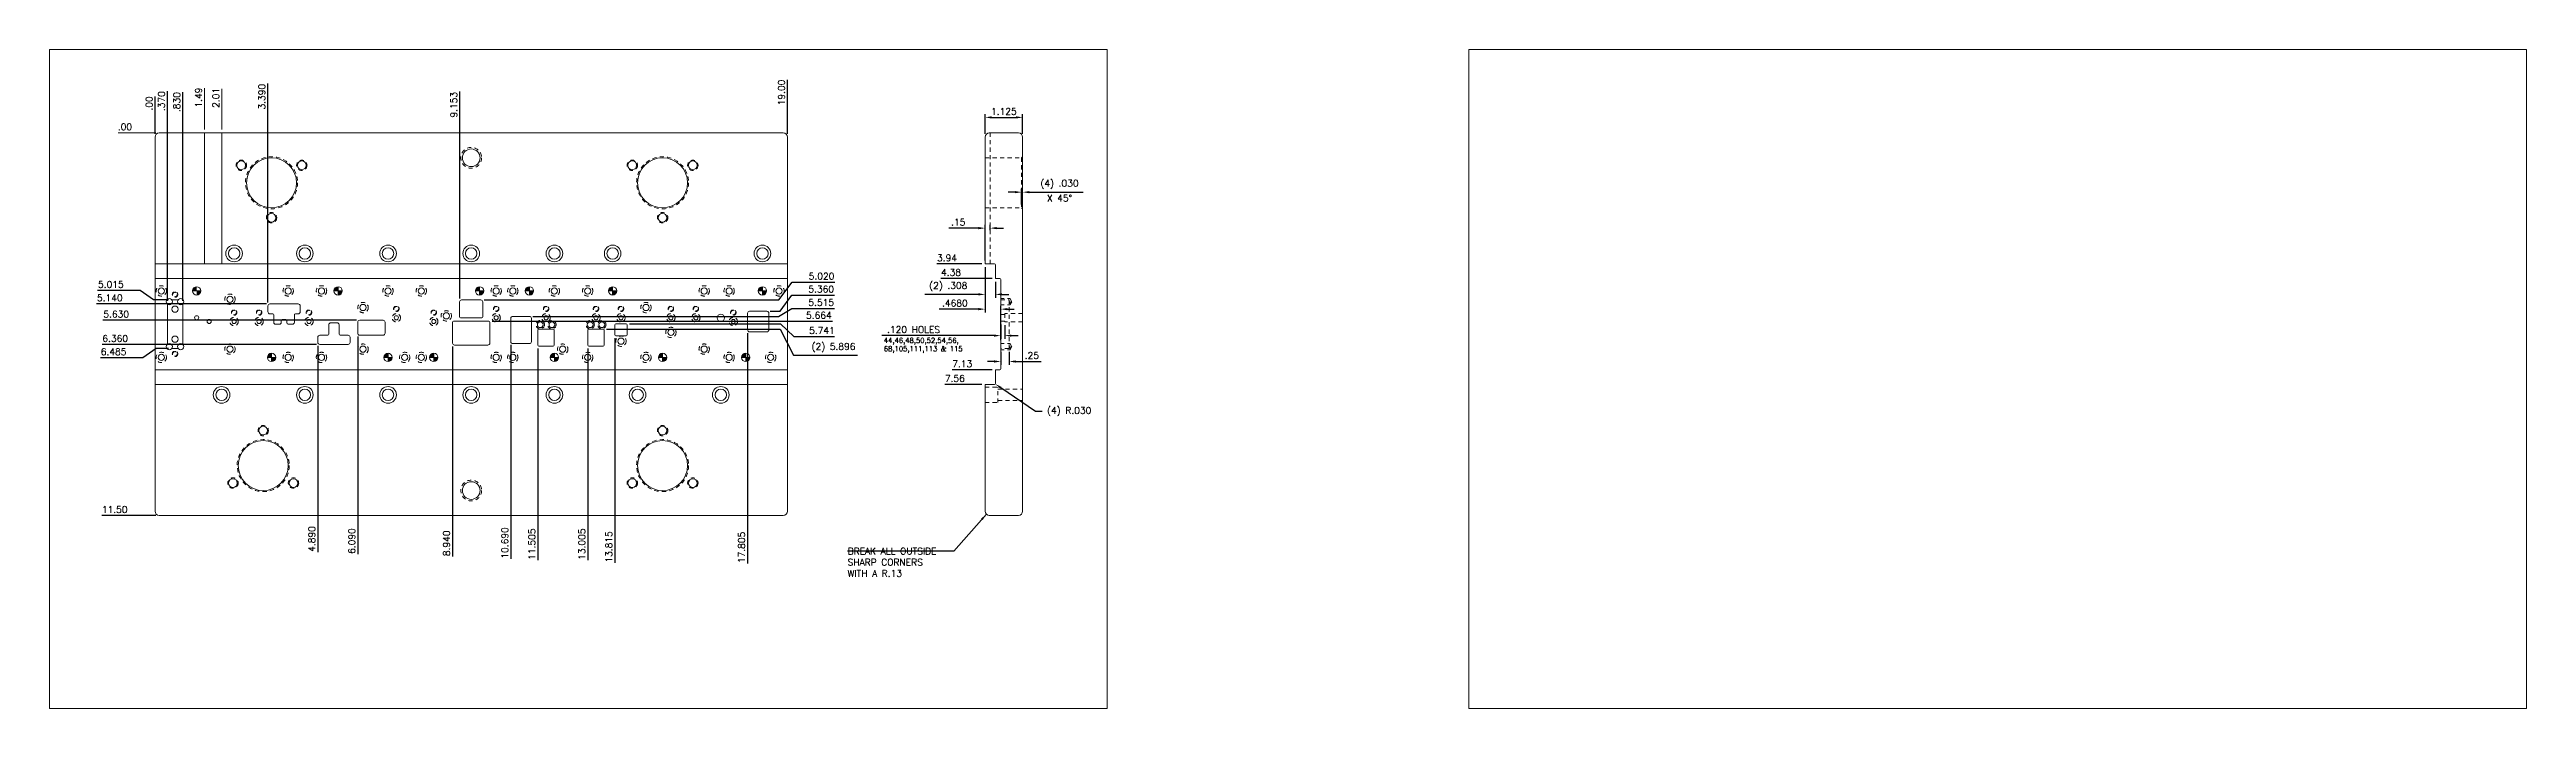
# Model space of a CAD drawing. Header units: inches. Extents: x -3.2 to 71.3, y -17.3 to 2.5.
import ezdxf

# ---------------------------------------------------------------- set-up
doc = ezdxf.new("R2010")
doc.units = ezdxf.units.IN
doc.header["$MEASUREMENT"] = 0
doc.header["$PDSIZE"] = 0.05
doc.linetypes.add('HIDDEN2', pattern=[0.1875, 0.125, -0.0625])
for name, color, linetype, lineweight in [('AM_0', 7, 'Continuous', 30), ('STRIPPER-AM_5', 7, 'Continuous', 30), ('STRIPPER-ASSY', 7, 'Continuous', 0), ('STRIPPER-DETAIL', 7, 'Continuous', 0), ('STRIPPER-PLAN_ASSY', 7, 'Continuous', 0)]:
    doc.layers.add(name, color=color, linetype=linetype, lineweight=lineweight)
doc.layers.add('AM_VIEWS', color=1, linetype='Continuous', lineweight=15, plot=False)
doc.styles.add('COMPOSIDIE', font='SIMPLEX.shx')
doc.styles.get("Standard").update_dxf_attribs({"font": 'ROMANS.SHX'})
doc.dimstyles.new('COMPOSIDIE$0', dxfattribs={"dimscale": 0, "dimtxt": 0.1, "dimasz": 0.1, "dimexe": 0.05, "dimexo": 0.05, "dimgap": 0.04, "dimtad": 1, "dimzin": 4, "dimtxsty": 'Standard', "dimcen": 0, "dimclrd": 3, "dimclre": 3, "dimclrt": 3, "dimazin": 3, "dimtp": 0.1, "dimtm": 0.1, "dimtfac": 0.71, "dimtmove": 0, "dimatfit": 3, "dimfxl": 0.05, "dimtzin": 7, "dimlwd": -1, "dimlwe": -1, "dimarcsym": 1})
doc.dimstyles.new('COMPOSIDIE$4', dxfattribs={"dimscale": 0, "dimtxt": 0.1, "dimasz": 0.1, "dimexe": 0.05, "dimexo": 0.05, "dimgap": 0.04, "dimtad": 1, "dimzin": 4, "dimtxsty": 'Standard', "dimcen": 0, "dimse1": 1, "dimclrd": 3, "dimclre": 3, "dimclrt": 3, "dimazin": 3, "dimtp": 0.1, "dimtm": 0.1, "dimtfac": 0.71, "dimtmove": 0, "dimatfit": 3, "dimtzin": 7, "dimlwd": -1, "dimlwe": -1, "dimarcsym": 1})
doc.dimstyles.new('COMPOSIDIE$6', dxfattribs={"dimscale": 0, "dimtxt": 0.1, "dimasz": 0.1, "dimexe": 0.05, "dimexo": 0.05, "dimgap": 0.04, "dimtad": 1, "dimzin": 4, "dimtxsty": 'Standard', "dimcen": 0, "dimclrd": 3, "dimclre": 7, "dimclrt": 3, "dimazin": 3, "dimtp": 0.1, "dimtm": 0.1, "dimtfac": 0.71, "dimtmove": 0, "dimatfit": 3, "dimfxl": 0.05, "dimtzin": 7, "dimlwd": -1, "dimlwe": -1, "dimarcsym": 1})
doc.dimstyles.new('COMPOSIDIE$7', dxfattribs={"dimscale": 0, "dimtxt": 0.1, "dimasz": 0.1, "dimexe": 0.05, "dimexo": 0.05, "dimgap": 0.04, "dimtad": 1, "dimzin": 4, "dimtxsty": 'Standard', "dimcen": 0, "dimclrd": 3, "dimclre": 3, "dimclrt": 3, "dimazin": 3, "dimtp": 0.1, "dimtm": 0.1, "dimtfac": 0.71, "dimtmove": 0, "dimatfit": 3, "dimfxl": 0.05, "dimtzin": 7, "dimlwd": -1, "dimlwe": -1, "dimarcsym": 1})

msp = doc.modelspace()

# ---------------------------------------------------------------- texts
at = {"layer": 'AM_0', "insert": (21.8994, -6.1644), "char_height": 0.15, "attachment_point": 1, "style": 'COMPOSIDIE'}
msp.add_mtext_dynamic_manual_height_columns('44,46,48,50,52,54,56,\\P68,105,111,113 & 115', width=2.608755, gutter_width=1, heights=[0], dxfattribs=at)
at = {"layer": 'AM_0', "color": 3, "char_height": 0.2, "attachment_point": 1}
for s, insert in [('\\A1;', (10.4955, -10.4942)), ('\\A1;', (10.4955, -10.4942)), ('\\A1;BREAK ALL OUTSIDE\\PSHARP CORNERS\\PWITH A R.13', (20.8091, -12.4729))]:
    msp.add_mtext(s, dxfattribs=dict(at, insert=insert))

# ---------------------------------------------------------------- blocks, each defined once
blk = doc.blocks.new('*D13')
at = {"layer": 'AM_0', "color": 7, "transparency": 16777216}
blk.add_line((0, -0.025), (0, 1.089), dxfattribs=at)
at = {"layer": 'Defpoints', "color": 0, "transparency": 16777216}
for p in [(0, 0.599), (0, 0), (0, -0.125)]:
    blk.add_point(p, dxfattribs=at)
at = {"layer": 'AM_0', "color": 3, "transparency": 16777216, "insert": (-0.18, 0.884), "char_height": 0.2, "attachment_point": 5, "rotation": 90}
blk.add_mtext('\\A1;.00', dxfattribs=at)
blk = doc.blocks.new('*D14')
at = {"layer": 'AM_0', "color": 7, "transparency": 16777216}
blk.add_line((19, -0.025), (19, 1.597), dxfattribs=at)
at = {"layer": 'Defpoints', "color": 0, "transparency": 16777216}
for p in [(19, 0.746), (0, 0), (19, -0.125)]:
    blk.add_point(p, dxfattribs=at)
at = {"layer": 'AM_0', "color": 3, "transparency": 16777216, "insert": (18.82, 1.212), "char_height": 0.2, "attachment_point": 5, "rotation": 90}
blk.add_mtext('\\A1;19.00', dxfattribs=at)
blk = doc.blocks.new('*D15')
at = {"layer": 'AM_0', "color": 7, "transparency": 16777216}
blk.add_line((0.025, -11.5), (-1.599, -11.5), dxfattribs=at)
at = {"layer": 'Defpoints', "color": 0, "transparency": 16777216}
for p in [(0, 0), (-0.747, -11.5), (0.125, -11.5)]:
    blk.add_point(p, dxfattribs=at)
at = {"layer": 'AM_0', "color": 3, "transparency": 16777216, "insert": (-1.213, -11.32), "char_height": 0.2, "attachment_point": 5}
blk.add_mtext('\\A1;11.50', dxfattribs=at)
blk = doc.blocks.new('*D16')
at = {"layer": 'AM_0', "color": 3, "transparency": 16777216}
for p, q in [((24.943, -4.04), (24.943, -5.398)), ((25.411, -6.231), (25.411, -5.198)), ((24.743, -5.298), (23.557, -5.298)), ((25.611, -5.298), (25.811, -5.298))]:
    blk.add_line(p, q, dxfattribs=at)
for points in [[(24.743, -5.265), (24.743, -5.332), (24.943, -5.298)], [(25.611, -5.265), (25.611, -5.332), (25.411, -5.298)]]:
    blk.add_solid(points, dxfattribs=at)
at = {"layer": 'Defpoints', "color": 0, "transparency": 16777216}
for p in [(24.943, -3.94), (24.943, -5.298), (25.411, -6.331)]:
    blk.add_point(p, dxfattribs=at)
at = {"layer": 'AM_0', "color": 3, "transparency": 16777216, "insert": (24.033, -5.118), "char_height": 0.2, "attachment_point": 5}
blk.add_mtext('\\A1;.4680', dxfattribs=at)
blk = doc.blocks.new('*D17')
at = {"layer": 'AM_0', "color": 3, "transparency": 16777216}
for p, q in [((24.943, -4.04), (24.943, -4.955)), ((24.743, -4.855), (23.126, -4.855)), ((25.251, -4.475), (25.251, -4.955)), ((25.451, -4.855), (25.651, -4.855))]:
    blk.add_line(p, q, dxfattribs=at)
for points in [[(24.743, -4.821), (24.743, -4.888), (24.943, -4.855)], [(25.451, -4.821), (25.451, -4.888), (25.251, -4.855)]]:
    blk.add_solid(points, dxfattribs=at)
at = {"layer": 'Defpoints', "color": 0, "transparency": 16777216}
for p in [(24.943, -3.94), (25.251, -4.375), (24.943, -4.855)]:
    blk.add_point(p, dxfattribs=at)
at = {"layer": 'AM_0', "color": 3, "transparency": 16777216, "insert": (23.834, -4.622), "char_height": 0.2, "attachment_point": 5}
blk.add_mtext('\\A1;(2) .308', dxfattribs=at)
blk = doc.blocks.new('*D18')
at = {"layer": 'AM_0', "color": 7, "transparency": 16777216}
blk.add_line((25.151, -4.375), (23.611, -4.375), dxfattribs=at)
at = {"layer": 'Defpoints', "color": 0, "transparency": 16777216}
for p in [(-1.05, 0), (24.301, -4.375), (25.251, -4.375)]:
    blk.add_point(p, dxfattribs=at)
at = {"layer": 'AM_0', "color": 3, "transparency": 16777216, "insert": (23.916, -4.195), "char_height": 0.2, "attachment_point": 5}
blk.add_mtext('\\A1;4.38', dxfattribs=at)
blk = doc.blocks.new('*D19')
at = {"layer": 'AM_0', "color": 7, "transparency": 16777216}
blk.add_line((24.843, -3.94), (23.488, -3.94), dxfattribs=at)
at = {"layer": 'Defpoints', "color": 0, "transparency": 16777216}
for p in [(-1.05, 0), (24.187, -3.94), (24.943, -3.94)]:
    blk.add_point(p, dxfattribs=at)
at = {"layer": 'AM_0', "color": 3, "transparency": 16777216, "insert": (23.797, -3.76), "char_height": 0.2, "attachment_point": 5}
blk.add_mtext('\\A1;3.94', dxfattribs=at)
blk = doc.blocks.new('*D20')
at = {"layer": 'AM_0', "color": 7, "transparency": 16777216}
blk.add_line((25.151, -7.125), (23.949, -7.125), dxfattribs=at)
at = {"layer": 'Defpoints', "color": 0, "transparency": 16777216}
for p in [(-1.05, 0), (24.639, -7.125), (25.251, -7.125)]:
    blk.add_point(p, dxfattribs=at)
at = {"layer": 'AM_0', "color": 3, "transparency": 16777216, "insert": (24.254, -6.945), "char_height": 0.2, "attachment_point": 5}
blk.add_mtext('\\A1;7.13', dxfattribs=at)
blk = doc.blocks.new('*D21')
at = {"layer": 'AM_0', "color": 7, "transparency": 16777216}
blk.add_line((24.843, -7.56), (23.728, -7.56), dxfattribs=at)
at = {"layer": 'Defpoints', "color": 0, "transparency": 16777216}
for p in [(-1.05, 0), (24.418, -7.56), (24.943, -7.56)]:
    blk.add_point(p, dxfattribs=at)
at = {"layer": 'AM_0', "color": 3, "transparency": 16777216, "insert": (24.033, -7.38), "char_height": 0.2, "attachment_point": 5}
blk.add_mtext('\\A1;7.56', dxfattribs=at)
blk = doc.blocks.new('*D22')
at = {"layer": 'AM_0', "color": 3, "transparency": 16777216}
for p, q in [((24.943, -0.025), (24.943, 0.566)), ((25.143, 0.466), (25.868, 0.466)), ((26.068, -0.025), (26.068, 0.566))]:
    blk.add_line(p, q, dxfattribs=at)
for points in [[(25.143, 0.499), (25.143, 0.432), (24.943, 0.466)], [(25.868, 0.499), (25.868, 0.432), (26.068, 0.466)]]:
    blk.add_solid(points, dxfattribs=at)
at = {"layer": 'Defpoints', "color": 0, "transparency": 16777216}
for p in [(26.068, 0.466), (24.943, -0.125), (26.068, -0.125)]:
    blk.add_point(p, dxfattribs=at)
at = {"layer": 'AM_0', "color": 3, "transparency": 16777216, "insert": (25.505, 0.646), "char_height": 0.2, "attachment_point": 5}
blk.add_mtext('\\A1;1.125', dxfattribs=at)
blk = doc.blocks.new('*D24')
at = {"layer": 'Defpoints', "color": 0, "transparency": 16777216}
for p in [(-0.62, 0), (0, 0), (0.125, 0)]:
    blk.add_point(p, dxfattribs=at)
at = {"layer": 'STRIPPER-PLAN_ASSY', "color": 7, "transparency": 16777216}
blk.add_line((0.025, 0), (-1.109, 0), dxfattribs=at)
at = {"layer": 'STRIPPER-PLAN_ASSY', "color": 3, "transparency": 16777216, "insert": (-0.904, 0.18), "char_height": 0.2, "attachment_point": 5}
blk.add_mtext('\\A1;.00', dxfattribs=at)
blk = doc.blocks.new('*D25')
at = {"layer": 'Defpoints', "color": 0, "transparency": 16777216}
for p in [(25.411, -6.485), (25.661, -6.485), (25.661, -6.871)]:
    blk.add_point(p, dxfattribs=at)
at = {"layer": 'STRIPPER-AM_5', "color": 3, "transparency": 16777216}
for p, q in [((25.411, -6.585), (25.411, -6.971)), ((25.661, -6.585), (25.661, -6.971)), ((25.211, -6.871), (25.011, -6.871)), ((25.861, -6.871), (26.63, -6.871))]:
    blk.add_line(p, q, dxfattribs=at)
for points in [[(25.211, -6.838), (25.211, -6.905), (25.411, -6.871)], [(25.861, -6.838), (25.861, -6.905), (25.661, -6.871)]]:
    blk.add_solid(points, dxfattribs=at)
at = {"layer": 'STRIPPER-AM_5', "color": 3, "transparency": 16777216, "insert": (26.346, -6.691), "char_height": 0.2, "attachment_point": 5}
blk.add_mtext('\\A1;.25', dxfattribs=at)
blk = doc.blocks.new('*D26')
at = {"layer": 'Defpoints', "color": 0, "transparency": 16777216}
for p in [(25.411, -5.658), (25.531, -5.683), (25.411, -6.094)]:
    blk.add_point(p, dxfattribs=at)
at = {"layer": 'STRIPPER-AM_5', "color": 3, "transparency": 16777216}
for p, q in [((25.411, -5.758), (25.411, -6.194)), ((25.531, -5.783), (25.531, -6.194)), ((25.211, -6.094), (21.836, -6.094)), ((25.731, -6.094), (25.931, -6.094))]:
    blk.add_line(p, q, dxfattribs=at)
for points in [[(25.211, -6.061), (25.211, -6.127), (25.411, -6.094)], [(25.731, -6.061), (25.731, -6.127), (25.531, -6.094)]]:
    blk.add_solid(points, dxfattribs=at)
at = {"layer": 'STRIPPER-AM_5', "color": 3, "transparency": 16777216, "insert": (22.793, -5.914), "char_height": 0.2, "attachment_point": 5}
blk.add_mtext('\\A1;.120 HOLES', dxfattribs=at)
blk = doc.blocks.new('*D27')
at = {"layer": 'Defpoints', "color": 0, "transparency": 16777216}
for p in [(25.221, -7.53), (25.246, -7.547)]:
    blk.add_point(p, dxfattribs=at)
at = {"layer": 'STRIPPER-AM_5', "color": 3, "transparency": 16777216}
for p, q in [((26.459, -8.376), (25.411, -7.66)), ((26.659, -8.376), (26.459, -8.376))]:
    blk.add_line(p, q, dxfattribs=at)
blk.add_solid([(25.43, -7.632), (25.392, -7.687), (25.246, -7.547)], dxfattribs=at)
at = {"layer": 'STRIPPER-AM_5', "color": 3, "transparency": 16777216, "insert": (27.468, -8.376), "char_height": 0.2, "attachment_point": 5}
blk.add_mtext('\\A1;(4) R.030', dxfattribs=at)
blk = doc.blocks.new('*D28')
at = {"layer": 'Defpoints', "color": 0, "transparency": 16777216}
for p in [(26.068, -1.782), (26.038, -2.252), (26.068, -2.282)]:
    blk.add_point(p, dxfattribs=at)
at = {"layer": 'STRIPPER-AM_5', "color": 3, "transparency": 16777216}
for p, q in [((25.838, -1.782), (25.638, -1.782)), ((26.038, -2.152), (26.038, -1.682)), ((26.068, -2.182), (26.068, -1.682)), ((26.268, -1.782), (27.885, -1.782))]:
    blk.add_line(p, q, dxfattribs=at)
for points in [[(25.838, -1.749), (25.838, -1.815), (26.038, -1.782)], [(26.268, -1.749), (26.268, -1.815), (26.068, -1.782)]]:
    blk.add_solid(points, dxfattribs=at)
at = {"layer": 'STRIPPER-AM_5', "color": 3, "transparency": 16777216, "char_height": 0.2, "attachment_point": 5}
for s, insert in [('\\A1;(4) .030', (27.176, -1.549)), ('\\A1;X 45%%D', (27.176, -1.962))]:
    blk.add_mtext(s, dxfattribs=dict(at, insert=insert))
blk = doc.blocks.new('*D29')
at = {"layer": 'Defpoints', "color": 0, "transparency": 16777216}
for p in [(25.093, -2.863), (25.093, -3.021), (24.943, -3.94)]:
    blk.add_point(p, dxfattribs=at)
at = {"layer": 'STRIPPER-AM_5', "color": 3, "transparency": 16777216}
for p, q in [((24.743, -2.863), (23.851, -2.863)), ((24.943, -3.84), (24.943, -2.763)), ((25.093, -2.921), (25.093, -2.763)), ((25.293, -2.863), (25.493, -2.863))]:
    blk.add_line(p, q, dxfattribs=at)
for points in [[(24.743, -2.829), (24.743, -2.896), (24.943, -2.863)], [(25.293, -2.829), (25.293, -2.896), (25.093, -2.863)]]:
    blk.add_solid(points, dxfattribs=at)
at = {"layer": 'STRIPPER-AM_5', "color": 3, "transparency": 16777216, "insert": (24.135, -2.683), "char_height": 0.2, "attachment_point": 5}
blk.add_mtext('\\A1;.15', dxfattribs=at)
blk = doc.blocks.new('*D30')
at = {"layer": 'Defpoints', "color": 0, "transparency": 16777216}
for p in [(0, 0), (1.488, 0.696), (1.488, 0)]:
    blk.add_point(p, dxfattribs=at)
at = {"layer": 'STRIPPER-PLAN_ASSY', "color": 7, "transparency": 16777216}
blk.add_line((1.488, 0.1), (1.488, 1.347), dxfattribs=at)
at = {"layer": 'STRIPPER-PLAN_ASSY', "color": 3, "transparency": 16777216, "insert": (1.308, 1.061), "char_height": 0.2, "attachment_point": 5, "rotation": 90}
blk.add_mtext('\\A1;1.49', dxfattribs=at)
blk = doc.blocks.new('*D31')
at = {"layer": 'Defpoints', "color": 0, "transparency": 16777216}
for p in [(0, 0), (2.01, 0.696), (2.01, 0)]:
    blk.add_point(p, dxfattribs=at)
at = {"layer": 'STRIPPER-PLAN_ASSY', "color": 7, "transparency": 16777216}
blk.add_line((2.01, 0.1), (2.01, 1.328), dxfattribs=at)
at = {"layer": 'STRIPPER-PLAN_ASSY', "color": 3, "transparency": 16777216, "insert": (1.83, 1.052), "char_height": 0.2, "attachment_point": 5, "rotation": 90}
blk.add_mtext('\\A1;2.01', dxfattribs=at)
blk = doc.blocks.new('*D32')
at = {"layer": 'AM_0', "color": 7, "transparency": 16777216}
blk.add_line((0.37, -5.047), (0.37, 1.254), dxfattribs=at)
at = {"layer": 'Defpoints', "color": 0, "transparency": 16777216}
for p in [(0, 0), (0.37, 0.574), (0.37, -5.147)]:
    blk.add_point(p, dxfattribs=at)
at = {"layer": 'AM_0', "color": 3, "transparency": 16777216, "insert": (0.19, 0.954), "char_height": 0.2, "attachment_point": 5, "rotation": 90}
blk.add_mtext('\\A1;.370', dxfattribs=at)
blk = doc.blocks.new('*D33')
at = {"layer": 'AM_0', "color": 7, "transparency": 16777216}
blk.add_line((0.83, -5.047), (0.83, 1.225), dxfattribs=at)
at = {"layer": 'Defpoints', "color": 0, "transparency": 16777216}
for p in [(0, 0), (0.83, 0.545), (0.83, -5.147)]:
    blk.add_point(p, dxfattribs=at)
at = {"layer": 'AM_0', "color": 3, "transparency": 16777216, "insert": (0.65, 0.925), "char_height": 0.2, "attachment_point": 5, "rotation": 90}
blk.add_mtext('\\A1;.830', dxfattribs=at)
blk = doc.blocks.new('*D34')
at = {"layer": 'AM_0', "color": 7, "transparency": 16777216}
for p, q in [((-0.45, -4.735), (-1.73, -4.735)), ((-0.05, -5.015), (-0.45, -4.735)), ((0.402, -5.015), (-0.05, -5.015))]:
    blk.add_line(p, q, dxfattribs=at)
at = {"layer": 'Defpoints', "color": 0, "transparency": 16777216}
for p in [(0, 0), (-0.85, -4.735), (0.502, -5.015)]:
    blk.add_point(p, dxfattribs=at)
at = {"layer": 'AM_0', "color": 3, "transparency": 16777216, "insert": (-1.33, -4.555), "char_height": 0.2, "attachment_point": 5}
blk.add_mtext('\\A1;5.015', dxfattribs=at)
blk = doc.blocks.new('*D35')
at = {"layer": 'AM_0', "color": 7, "transparency": 16777216}
for p, q in [((0.029, -6.485), (-0.371, -6.758)), ((0.402, -6.485), (0.029, -6.485)), ((-0.371, -6.758), (-1.641, -6.758))]:
    blk.add_line(p, q, dxfattribs=at)
at = {"layer": 'Defpoints', "color": 0, "transparency": 16777216}
for p in [(0, 0), (0.502, -6.485), (-0.771, -6.758)]:
    blk.add_point(p, dxfattribs=at)
at = {"layer": 'AM_0', "color": 3, "transparency": 16777216, "insert": (-1.246, -6.578), "char_height": 0.2, "attachment_point": 5}
blk.add_mtext('\\A1;6.485', dxfattribs=at)
blk = doc.blocks.new('*D36')
at = {"layer": 'AM_0', "color": 7, "transparency": 16777216}
blk.add_line((3.39, -5.1), (3.39, 1.488), dxfattribs=at)
at = {"layer": 'Defpoints', "color": 0, "transparency": 16777216}
for p in [(0, 0), (3.39, 0.608), (3.39, -5.2)]:
    blk.add_point(p, dxfattribs=at)
at = {"layer": 'AM_0', "color": 3, "transparency": 16777216, "insert": (3.21, 1.088), "char_height": 0.2, "attachment_point": 5, "rotation": 90}
blk.add_mtext('\\A1;3.390', dxfattribs=at)
blk = doc.blocks.new('*D37')
at = {"layer": 'AM_0', "color": 7, "transparency": 16777216}
blk.add_line((4.89, -6.4), (4.89, -12.607), dxfattribs=at)
at = {"layer": 'Defpoints', "color": 0, "transparency": 16777216}
for p in [(0, 0), (4.89, -6.3), (4.89, -11.727)]:
    blk.add_point(p, dxfattribs=at)
at = {"layer": 'AM_0', "color": 3, "transparency": 16777216, "insert": (4.71, -12.207), "char_height": 0.2, "attachment_point": 5, "rotation": 90}
blk.add_mtext('\\A1;4.890', dxfattribs=at)
blk = doc.blocks.new('*D38')
at = {"layer": 'AM_0', "color": 7, "transparency": 16777216}
blk.add_line((6.09, -6.12), (6.09, -12.665), dxfattribs=at)
at = {"layer": 'Defpoints', "color": 0, "transparency": 16777216}
for p in [(0, 0), (6.09, -6.02), (6.09, -11.794)]:
    blk.add_point(p, dxfattribs=at)
at = {"layer": 'AM_0', "color": 3, "transparency": 16777216, "insert": (5.91, -12.269), "char_height": 0.2, "attachment_point": 5, "rotation": 90}
blk.add_mtext('\\A1;6.090', dxfattribs=at)
blk = doc.blocks.new('*D39')
at = {"layer": 'AM_0', "color": 7, "transparency": 16777216}
blk.add_line((8.94, -6.419), (8.94, -12.737), dxfattribs=at)
at = {"layer": 'Defpoints', "color": 0, "transparency": 16777216}
for p in [(0, 0), (8.94, -6.319), (8.94, -11.857)]:
    blk.add_point(p, dxfattribs=at)
at = {"layer": 'AM_0', "color": 3, "transparency": 16777216, "insert": (8.76, -12.337), "char_height": 0.2, "attachment_point": 5, "rotation": 90}
blk.add_mtext('\\A1;8.940', dxfattribs=at)
blk = doc.blocks.new('*D40')
at = {"layer": 'AM_0', "color": 7, "transparency": 16777216}
blk.add_line((9.153, -4.98), (9.153, 1.245), dxfattribs=at)
at = {"layer": 'Defpoints', "color": 0, "transparency": 16777216}
for p in [(0, 0), (9.153, 0.365), (9.153, -5.08)]:
    blk.add_point(p, dxfattribs=at)
at = {"layer": 'AM_0', "color": 3, "transparency": 16777216, "insert": (8.973, 0.845), "char_height": 0.2, "attachment_point": 5, "rotation": 90}
blk.add_mtext('\\A1;9.153', dxfattribs=at)
blk = doc.blocks.new('*D41')
at = {"layer": 'AM_0', "color": 7, "transparency": 16777216}
blk.add_line((10.69, -6.375), (10.69, -12.807), dxfattribs=at)
at = {"layer": 'Defpoints', "color": 0, "transparency": 16777216}
for p in [(0, 0), (10.69, -6.275), (10.69, -11.765)]:
    blk.add_point(p, dxfattribs=at)
at = {"layer": 'AM_0', "color": 3, "transparency": 16777216, "insert": (10.51, -12.326), "char_height": 0.2, "attachment_point": 5, "rotation": 90}
blk.add_mtext('\\A1;10.690', dxfattribs=at)
blk = doc.blocks.new('*D42')
at = {"layer": 'AM_0', "color": 7, "transparency": 16777216}
blk.add_line((11.505, -6.479), (11.505, -12.843), dxfattribs=at)
at = {"layer": 'Defpoints', "color": 0, "transparency": 16777216}
for p in [(0, 0), (11.505, -6.379), (11.505, -11.801)]:
    blk.add_point(p, dxfattribs=at)
at = {"layer": 'AM_0', "color": 3, "transparency": 16777216, "insert": (11.325, -12.362), "char_height": 0.2, "attachment_point": 5, "rotation": 90}
blk.add_mtext('\\A1;11.505', dxfattribs=at)
blk = doc.blocks.new('*D43')
at = {"layer": 'AM_0', "color": 7, "transparency": 16777216}
blk.add_line((13.005, -6.479), (13.005, -12.843), dxfattribs=at)
at = {"layer": 'Defpoints', "color": 0, "transparency": 16777216}
for p in [(0, 0), (13.005, -6.379), (13.005, -11.802)]:
    blk.add_point(p, dxfattribs=at)
at = {"layer": 'AM_0', "color": 3, "transparency": 16777216, "insert": (12.825, -12.362), "char_height": 0.2, "attachment_point": 5, "rotation": 90}
blk.add_mtext('\\A1;13.005', dxfattribs=at)
blk = doc.blocks.new('*D44')
at = {"layer": 'AM_0', "color": 7, "transparency": 16777216}
blk.add_line((13.815, -6.171), (13.815, -12.926), dxfattribs=at)
at = {"layer": 'Defpoints', "color": 0, "transparency": 16777216}
for p in [(0, 0), (13.815, -6.071), (13.815, -11.884)]:
    blk.add_point(p, dxfattribs=at)
at = {"layer": 'AM_0', "color": 3, "transparency": 16777216, "insert": (13.635, -12.445), "char_height": 0.2, "attachment_point": 5, "rotation": 90}
blk.add_mtext('\\A1;13.815', dxfattribs=at)
blk = doc.blocks.new('*D45')
at = {"layer": 'AM_0', "color": 7, "transparency": 16777216}
blk.add_line((17.805, -6.02), (17.805, -12.942), dxfattribs=at)
at = {"layer": 'Defpoints', "color": 0, "transparency": 16777216}
for p in [(0, 0), (17.805, -5.92), (17.805, -11.9)]:
    blk.add_point(p, dxfattribs=at)
at = {"layer": 'AM_0', "color": 3, "transparency": 16777216, "insert": (17.625, -12.461), "char_height": 0.2, "attachment_point": 5, "rotation": 90}
blk.add_mtext('\\A1;17.805', dxfattribs=at)
blk = doc.blocks.new('*D46')
at = {"layer": 'AM_0', "color": 7, "transparency": 16777216}
for p, q in [((18.785, -5.36), (19.136, -4.877)), ((19.136, -4.877), (20.416, -4.877)), ((18.485, -5.36), (18.785, -5.36))]:
    blk.add_line(p, q, dxfattribs=at)
at = {"layer": 'Defpoints', "color": 0, "transparency": 16777216}
for p in [(0, 0), (19.536, -4.877), (18.385, -5.36)]:
    blk.add_point(p, dxfattribs=at)
at = {"layer": 'AM_0', "color": 3, "transparency": 16777216, "insert": (20.016, -4.697), "char_height": 0.2, "attachment_point": 5}
blk.add_mtext('\\A1;5.360', dxfattribs=at)
blk = doc.blocks.new('*D47')
at = {"layer": 'AM_0', "color": 7, "transparency": 16777216}
for p, q in [((14.255, -5.741), (18.79, -5.741)), ((18.79, -5.741), (19.19, -6.12)), ((19.19, -6.12), (20.413, -6.12))]:
    blk.add_line(p, q, dxfattribs=at)
at = {"layer": 'Defpoints', "color": 0, "transparency": 16777216}
for p in [(0, 0), (14.155, -5.741), (19.59, -6.12)]:
    blk.add_point(p, dxfattribs=at)
at = {"layer": 'AM_0', "color": 3, "transparency": 16777216, "insert": (20.041, -5.94), "char_height": 0.2, "attachment_point": 5}
blk.add_mtext('\\A1;5.741', dxfattribs=at)
blk = doc.blocks.new('*D48')
at = {"layer": 'AM_0', "color": 7, "transparency": 16777216}
for p, q in [((13.565, -5.896), (18.783, -5.896)), ((18.783, -5.896), (19.183, -6.686)), ((19.183, -6.686), (21.111, -6.686))]:
    blk.add_line(p, q, dxfattribs=at)
at = {"layer": 'Defpoints', "color": 0, "transparency": 16777216}
for p in [(0, 0), (13.465, -5.896), (19.583, -6.686)]:
    blk.add_point(p, dxfattribs=at)
at = {"layer": 'AM_0', "color": 3, "transparency": 16777216, "insert": (20.387, -6.454), "char_height": 0.2, "attachment_point": 5}
blk.add_mtext('\\A1;(2) 5.896', dxfattribs=at)
blk = doc.blocks.new('*D49')
at = {"layer": 'AM_0', "color": 7, "transparency": 16777216}
for p, q in [((11.35, -5.515), (18.737, -5.515)), ((18.737, -5.515), (19.137, -5.278)), ((19.137, -5.278), (20.417, -5.278))]:
    blk.add_line(p, q, dxfattribs=at)
at = {"layer": 'Defpoints', "color": 0, "transparency": 16777216}
for p in [(0, 0), (11.25, -5.515), (19.537, -5.278)]:
    blk.add_point(p, dxfattribs=at)
at = {"layer": 'AM_0', "color": 3, "transparency": 16777216, "insert": (20.017, -5.098), "char_height": 0.2, "attachment_point": 5}
blk.add_mtext('\\A1;5.515', dxfattribs=at)
blk = doc.blocks.new('*D50')
at = {"layer": 'AM_0', "color": 7, "transparency": 16777216}
for p, q in [((9.888, -5.02), (18.747, -5.02)), ((18.747, -5.02), (19.147, -4.487)), ((19.147, -4.487), (20.427, -4.487))]:
    blk.add_line(p, q, dxfattribs=at)
at = {"layer": 'Defpoints', "color": 0, "transparency": 16777216}
for p in [(0, 0), (9.788, -5.02), (19.547, -4.487)]:
    blk.add_point(p, dxfattribs=at)
at = {"layer": 'AM_0', "color": 3, "transparency": 16777216, "insert": (20.027, -4.307), "char_height": 0.2, "attachment_point": 5}
blk.add_mtext('\\A1;5.020', dxfattribs=at)
blk = doc.blocks.new('*D51')
at = {"layer": 'AM_0', "color": 7, "transparency": 16777216}
blk.add_line((10.13, -5.664), (20.352, -5.664), dxfattribs=at)
at = {"layer": 'Defpoints', "color": 0, "transparency": 16777216}
for p in [(0, 0), (10.03, -5.664), (19.462, -5.664)]:
    blk.add_point(p, dxfattribs=at)
at = {"layer": 'AM_0', "color": 3, "transparency": 16777216, "insert": (19.947, -5.484), "char_height": 0.2, "attachment_point": 5}
blk.add_mtext('\\A1;5.664', dxfattribs=at)
blk = doc.blocks.new('*D52')
at = {"layer": 'AM_0', "color": 7, "transparency": 16777216}
blk.add_line((3.35, -5.14), (-1.761, -5.14), dxfattribs=at)
at = {"layer": 'Defpoints', "color": 0, "transparency": 16777216}
for p in [(0, 0), (-0.881, -5.14), (3.45, -5.14)]:
    blk.add_point(p, dxfattribs=at)
at = {"layer": 'AM_0', "color": 3, "transparency": 16777216, "insert": (-1.361, -4.96), "char_height": 0.2, "attachment_point": 5}
blk.add_mtext('\\A1;5.140', dxfattribs=at)
blk = doc.blocks.new('*D53')
at = {"layer": 'AM_0', "color": 7, "transparency": 16777216}
blk.add_line((4.85, -6.36), (-1.593, -6.36), dxfattribs=at)
at = {"layer": 'Defpoints', "color": 0, "transparency": 16777216}
for p in [(0, 0), (-0.722, -6.36), (4.95, -6.36)]:
    blk.add_point(p, dxfattribs=at)
at = {"layer": 'AM_0', "color": 3, "transparency": 16777216, "insert": (-1.198, -6.18), "char_height": 0.2, "attachment_point": 5}
blk.add_mtext('\\A1;6.360', dxfattribs=at)
blk = doc.blocks.new('*D54')
at = {"layer": 'AM_0', "color": 7, "transparency": 16777216}
blk.add_line((6.05, -5.63), (-1.567, -5.63), dxfattribs=at)
at = {"layer": 'Defpoints', "color": 0, "transparency": 16777216}
for p in [(0, 0), (-0.687, -5.63), (6.15, -5.63)]:
    blk.add_point(p, dxfattribs=at)
at = {"layer": 'AM_0', "color": 3, "transparency": 16777216, "insert": (-1.167, -5.45), "char_height": 0.2, "attachment_point": 5}
blk.add_mtext('\\A1;5.630', dxfattribs=at)

# ---------------------------------------------------------------- dimensions: what is measured, and where the dimension line sits
at = {"layer": 'AM_0'}
for feature_location, offset, dtype, origin, override, picture, middle in [((19, -0.125), (0, 0.8709), 1, (0, 0), {"dimscale": 2, "dimdec": 2}, '*D14', (18.82, 1.2116)), ((0, -0.125), (0, 0.724398457), 1, (0, 0), {"dimscale": 2, "dimdec": 2}, '*D13', (-0.18, 0.8841603617)), ((3.39, -5.2), (0, 5.8078), 1, (0, 0), {"dimscale": 2, "dimdec": 3}, '*D36', (3.21, 1.0878)), ((0.37, -5.147), (0, 5.7212), 1, (0, 0), {"dimscale": 2, "dimdec": 3}, '*D32', (0.19, 0.9542)), ((9.1525, -5.08), (0, 5.4445181692), 1, (0, 0), {"dimscale": 2, "dimdec": 3}, '*D40', (8.9725, 0.8445181692)), ((0.83, -5.147), (0, 5.6916), 1, (0, 0), {"dimscale": 2, "dimdec": 3}, '*D33', (0.65, 0.9245)), ((3.45, -5.14), (-4.3307, 0), 0, (0, 0), {"dimscale": 2, "dimdec": 3}, '*D52', (-1.3607, -4.96)), ((0.502, -5.015), (-1.3524, 0.2805), 0, (0, 0), {"dimscale": 2, "dimdec": 3}, '*D34', (-1.3304, -4.5545)), ((0.502, -6.485), (-1.2727, -0.2728), 0, (0, 0), {"dimscale": 2, "dimdec": 3}, '*D35', (-1.2459, -6.5778)), ((0.125, -11.5), (-0.8724, 0), 0, (0, 0), {"dimscale": 2, "dimdec": 2}, '*D15', (-1.2131, -11.32)), ((4.95, -6.36), (-5.6725, 0), 0, (0, 0), {"dimscale": 2, "dimdec": 3}, '*D53', (-1.1977, -6.18)), ((6.15, -5.6302), (-6.8374, 0), 0, (0, 0), {"dimscale": 2, "dimdec": 3}, '*D54', (-1.1674, -5.4502)), ((25.250896782, -4.375), (-0.9502084628, 0), 0, (-1.0498558338, 0), {"dimscale": 2, "dimdec": 2}, '*D18', (23.9159264144, -4.195)), ((24.9429, -3.94), (-0.7561, 0), 0, (-1.0499, 0), {"dimscale": 2, "dimdec": 2}, '*D19', (23.7973, -3.76)), ((25.250896782, -7.125), (-0.6123040751, 0), 0, (-1.0498558338, 0), {"dimscale": 2, "dimdec": 2}, '*D20', (24.2538308021, -6.945)), ((24.9429, -7.56), (-0.5254, 0), 0, (-1.0499, 0), {"dimscale": 2, "dimdec": 2}, '*D21', (24.0328, -7.38)), ((4.89, -6.3), (0, -5.4269), 1, (0, 0), {"dimscale": 2, "dimdec": 3}, '*D37', (4.71, -12.2069)), ((6.09, -6.0202), (0, -5.7741), 1, (0, 0), {"dimscale": 2, "dimdec": 3}, '*D38', (5.91, -12.2695)), ((8.94, -6.3186), (0, -5.5382), 1, (0, 0), {"dimscale": 2, "dimdec": 3}, '*D39', (8.76, -12.3368)), ((10.69, -6.275), (0, -5.4902), 1, (0, 0), {"dimscale": 2, "dimdec": 3}, '*D41', (10.51, -12.3262)), ((11.505, -6.3787), (0, -5.4219), 1, (0, 0), {"dimscale": 2, "dimdec": 3}, '*D42', (11.325, -12.3616)), ((13.005, -6.3787), (0, -5.4228), 1, (0, 0), {"dimscale": 2, "dimdec": 3}, '*D43', (12.825, -12.3625)), ((13.815, -6.0706), (0, -5.8132), 1, (0, 0), {"dimscale": 2, "dimdec": 3}, '*D44', (13.635, -12.4447)), ((17.805, -5.92), (0, -5.9804), 1, (0, 0), {"dimscale": 2, "dimdec": 3}, '*D45', (17.625, -12.4614)), ((18.385, -5.36), (1.1505, 0.4834), 0, (0, 0), {"dimscale": 2, "dimdec": 3}, '*D46', (20.0155, -4.6966)), ((14.155, -5.7406), (5.4347, -0.3795), 0, (0, 0), {"dimscale": 2, "dimdec": 3}, '*D47', (20.0411, -5.9401)), ((11.25, -5.515), (8.2871, 0.2372), 0, (0, 0), {"dimscale": 2, "dimdec": 3}, '*D49', (20.0171, -5.0978)), ((9.7875, -5.02), (9.7596, 0.5333), 0, (0, 0), {"dimscale": 2, "dimdec": 3}, '*D50', (20.0271, -4.3067)), ((10.03, -5.6636), (9.4321, 0), 0, (0, 0), {"dimscale": 2, "dimdec": 3}, '*D51', (19.9468, -5.4836))]:
    dim = msp.add_ordinate_dim(feature_location=feature_location, offset=offset, dtype=dtype, origin=origin, dimstyle='COMPOSIDIE$6', override=override, dxfattribs=at)
    dim.commit()
    dim.dimension.update_dxf_attribs({"geometry": picture, "text_midpoint": middle})
dim = msp.add_linear_dim(base=(26.0679, 0.4657), p1=(24.9429, -0.125), p2=(26.0679, -0.125), dimstyle='COMPOSIDIE$0', override={"dimscale": 2, "dimdec": 3}, dxfattribs=at)
dim.commit()
dim.dimension.update_dxf_attribs({"geometry": '*D22', "text_midpoint": (25.5054, 0.6457)})
dim = msp.add_ordinate_dim(feature_location=(13.465, -5.8962), offset=(6.1184, -0.7898), dtype=0, origin=(0, 0), text='(2) <>', dimstyle='COMPOSIDIE$6', override={"dimscale": 2, "dimdec": 3}, dxfattribs=at)
dim.commit()
dim.dimension.update_dxf_attribs({"geometry": '*D48', "text_midpoint": (20.3872, -6.4536)})
dim = msp.add_linear_dim(base=(24.9429, -4.8547), p1=(25.2509, -4.375), p2=(24.9429, -3.94), text='(2) <>', dimstyle='COMPOSIDIE$0', override={"dimscale": 2, "dimdec": 3}, dxfattribs=at)
dim.commit()
dim.dimension.update_dxf_attribs({"geometry": '*D17', "text_midpoint": (23.8343, -4.8547), "dimtype": 160})
dim = msp.add_linear_dim(base=(24.9429, -5.2982), p1=(25.4109, -6.3312), p2=(24.9429, -3.94), dimstyle='COMPOSIDIE$0', override={"dimscale": 2}, dxfattribs=at)
dim.commit()
dim.dimension.update_dxf_attribs({"geometry": '*D16', "text_midpoint": (24.0326, -5.2982), "dimtype": 160})
at = {"layer": 'STRIPPER-AM_5'}
dim = msp.add_linear_dim(base=(26.0679, -1.7818), p1=(26.0379, -2.2524), p2=(26.0679, -2.2824), angle=0, text='(4) <>\\XX 45%%D', dimstyle='COMPOSIDIE$0', override={"dimscale": 2, "dimdec": 3}, dxfattribs=at)
dim.commit()
dim.dimension.update_dxf_attribs({"geometry": '*D28', "text_midpoint": (27.1765, -1.7818)})
dim = msp.add_linear_dim(base=(25.0929, -2.8627), p1=(24.9429, -3.94), p2=(25.0929, -3.0205), angle=0, dimstyle='COMPOSIDIE$0', override={"dimscale": 2, "dimdec": 2}, dxfattribs=at)
dim.commit()
dim.dimension.update_dxf_attribs({"geometry": '*D29', "text_midpoint": (24.1354, -2.8627), "dimtype": 160})
dim = msp.add_linear_dim(base=(25.4109, -6.0939), p1=(25.5309, -5.6826), p2=(25.4109, -5.6581), angle=0, text='<> HOLES', dimstyle='COMPOSIDIE$0', override={"dimscale": 2, "dimdec": 3}, dxfattribs=at)
dim.commit()
dim.dimension.update_dxf_attribs({"geometry": '*D26', "text_midpoint": (22.7925, -6.0939), "dimtype": 160})
dim = msp.add_linear_dim(base=(25.6609, -6.8714), p1=(25.4109, -6.485), p2=(25.6609, -6.485), dimstyle='COMPOSIDIE$0', override={"dimscale": 2, "dimdec": 2}, dxfattribs=at)
dim.commit()
dim.dimension.update_dxf_attribs({"geometry": '*D25', "text_midpoint": (26.3457, -6.6914)})
dim = msp.add_radius_dim(center=(25.2209, -7.53), mpoint=(25.2457, -7.5469), text='(4) <>', dimstyle='COMPOSIDIE$4', override={"dimscale": 2, "dimdec": 3}, dxfattribs=at)
dim.commit()
dim.dimension.update_dxf_attribs({"geometry": '*D27', "text_midpoint": (27.4675, -8.3765), "dimtype": 164})
at = {"layer": 'STRIPPER-PLAN_ASSY'}
for feature_location, offset, dtype, picture, middle in [((1.488, 0), (0, 0.6957), 1, '*D30', (1.308, 1.0615)), ((2.01, 0), (0, 0.6957), 1, '*D31', (1.83, 1.0519)), ((0.125, 0), (-0.7446835459, 0), 0, '*D24', (-0.9044454507, 0.18))]:
    dim = msp.add_ordinate_dim(feature_location=feature_location, offset=offset, dtype=dtype, origin=(0, 0), dimstyle='COMPOSIDIE$6', override={"dimscale": 2, "dimdec": 2}, dxfattribs=at)
    dim.commit()
    dim.dimension.update_dxf_attribs({"geometry": picture, "text_midpoint": middle})

# ---------------------------------------------------------------- hatches: boundary and pattern name
at = {"layer": 'STRIPPER-DETAIL'}
h = msp.add_hatch(color=7, dxfattribs=at)
h.paths.add_polyline_path([(1.25, -4.75), (1.25, -4.625, 0.4142136), (1.125, -4.75)])
h.paths.add_polyline_path([(1.25, -4.875, 0.4142136), (1.375, -4.75), (1.25, -4.75)])
h = msp.add_hatch(color=7, dxfattribs=at)
h.paths.add_polyline_path([(5.5, -4.75), (5.5, -4.625, 0.4142136), (5.375, -4.75)])
h.paths.add_polyline_path([(5.5, -4.875, 0.4142136), (5.625, -4.75), (5.5, -4.75)])
h = msp.add_hatch(color=7, dxfattribs=at)
h.paths.add_polyline_path([(9.75, -4.75), (9.75, -4.625, 0.4142136), (9.625, -4.75)])
h.paths.add_polyline_path([(9.75, -4.875, 0.4142136), (9.875, -4.75), (9.75, -4.75)])
h = msp.add_hatch(color=7, dxfattribs=at)
h.paths.add_polyline_path([(11.25, -4.75), (11.25, -4.625, 0.4142136), (11.125, -4.75)])
h.paths.add_polyline_path([(11.25, -4.875, 0.4142136), (11.375, -4.75), (11.25, -4.75)])
h = msp.add_hatch(color=7, dxfattribs=at)
h.paths.add_polyline_path([(13.75, -4.75), (13.75, -4.625, 0.4142136), (13.625, -4.75)])
h.paths.add_polyline_path([(13.75, -4.875, 0.4142136), (13.875, -4.75), (13.75, -4.75)])
h = msp.add_hatch(color=7, dxfattribs=at)
h.paths.add_polyline_path([(18.25, -4.75), (18.25, -4.625, 0.4142136), (18.125, -4.75)])
h.paths.add_polyline_path([(18.25, -4.875, 0.4142136), (18.375, -4.75), (18.25, -4.75)])
h = msp.add_hatch(color=7, dxfattribs=at)
h.paths.add_polyline_path([(3.5, -6.75), (3.5, -6.625, 0.4142136), (3.375, -6.75)])
h.paths.add_polyline_path([(3.5, -6.875, 0.4142136), (3.625, -6.75), (3.5, -6.75)])
h = msp.add_hatch(color=7, dxfattribs=at)
h.paths.add_polyline_path([(7, -6.75), (7, -6.625, 0.4142136), (6.875, -6.75)])
h.paths.add_polyline_path([(7, -6.875, 0.4142136), (7.125, -6.75), (7, -6.75)])
h = msp.add_hatch(color=7, dxfattribs=at)
h.paths.add_polyline_path([(8.375, -6.75), (8.375, -6.625, 0.4142136), (8.25, -6.75)])
h.paths.add_polyline_path([(8.375, -6.875, 0.4142136), (8.5, -6.75), (8.375, -6.75)])
h = msp.add_hatch(color=7, dxfattribs=at)
h.paths.add_polyline_path([(12, -6.75), (12, -6.625, 0.4142136), (11.875, -6.75)])
h.paths.add_polyline_path([(12, -6.875, 0.4142136), (12.125, -6.75), (12, -6.75)])
h = msp.add_hatch(color=7, dxfattribs=at)
h.paths.add_polyline_path([(15.25, -6.75), (15.25, -6.625, 0.4142136), (15.125, -6.75)])
h.paths.add_polyline_path([(15.25, -6.875, 0.4142136), (15.375, -6.75), (15.25, -6.75)])
h = msp.add_hatch(color=7, dxfattribs=at)
h.paths.add_polyline_path([(17.75, -6.75), (17.75, -6.625, 0.4142136), (17.625, -6.75)])
h.paths.add_polyline_path([(17.75, -6.875, 0.4142136), (17.875, -6.75), (17.75, -6.75)])

# ---------------------------------------------------------------- linework, layer by layer
at = {"layer": 'AM_VIEWS'}
for points in [[(28.6109, -17.3014), (-3.1713, -17.3014), (-3.1713, 2.5054), (28.6109, 2.5054)], [(71.2586, -17.3014), (39.4763, -17.3014), (39.4763, 2.5054), (71.2586, 2.5054)]]:
    msp.add_lwpolyline(points, close=True, dxfattribs=at)
at = {"layer": 'STRIPPER-ASSY', "color": 7, "linetype": 'HIDDEN2', "ltscale": 0.5}
for p, q in [((25.4109, -4.9812), (25.6909, -4.9812)), ((25.4109, -5.1688), (25.6909, -5.1688)), ((25.6909, -4.9812), (25.7408, -5.075)), ((25.6909, -5.1688), (25.6909, -4.9812)), ((25.7408, -5.075), (25.6909, -5.1688)), ((25.4109, -6.3312), (25.6909, -6.3312)), ((25.4109, -6.5188), (25.6909, -6.5188)), ((25.6909, -6.3312), (25.7408, -6.425)), ((25.6909, -6.5188), (25.6909, -6.3312)), ((25.7408, -6.425), (25.6909, -6.5188))]:
    msp.add_line(p, q, dxfattribs=at)
at = {"layer": 'STRIPPER-ASSY', "color": 7, "linetype": 'HIDDEN2'}
for p, q in [((25.4109, -5.015), (25.6609, -5.015)), ((25.6609, -5.015), (25.6609, -6.485)), ((25.5309, -5.4571), (25.4109, -5.4571)), ((25.4109, -5.6581), (25.5309, -5.6581)), ((26.0679, -5.4326), (25.5309, -5.4326)), ((25.5309, -5.4326), (25.5309, -5.6826)), ((26.0679, -5.6826), (25.5309, -5.6826)), ((25.6609, -6.485), (25.4109, -6.485)), ((24.9429, -7.641), (25.3279, -7.641)), ((24.9429, -8.109), (25.3279, -8.109)), ((25.3279, -8.109), (25.3279, -7.641)), ((25.3279, -7.7034), (26.0679, -7.7034)), ((25.3279, -8.0472), (26.0679, -8.0472))]:
    msp.add_line(p, q, dxfattribs=at)
at = {"layer": 'STRIPPER-ASSY', "color": 2, "linetype": 'Continuous'}
for centre in [(3.5, -1.5), (15.25, -1.5), (3.25, -10), (15.25, -10)]:
    msp.add_circle(centre, 0.7524, dxfattribs=at)
at = {"layer": 'STRIPPER-ASSY', "color": 7}
for centre in [(0.6, -5.3), (0.6, -6.2)]:
    msp.add_circle(centre, 0.0938, dxfattribs=at)
at = {"layer": 'STRIPPER-DETAIL', "color": 1, "linetype": 'Continuous'}
for p, q in [((0.37, -6.353), (0.37, -5.147)), ((0.698, -5.015), (0.502, -5.015)), ((0.83, -6.353), (0.83, -5.147)), ((0.502, -6.485), (0.698, -6.485))]:
    msp.add_line(p, q, dxfattribs=at)
at = {"layer": 'STRIPPER-DETAIL'}
for p, q in [((1.375, -4.75), (1.125, -4.75)), ((5.625, -4.75), (5.375, -4.75)), ((5.5, -4.625), (5.5, -4.875)), ((9.875, -4.75), (9.625, -4.75)), ((9.75, -4.625), (9.75, -4.875)), ((11.375, -4.75), (11.125, -4.75)), ((11.25, -4.625), (11.25, -4.875)), ((13.875, -4.75), (13.625, -4.75)), ((13.75, -4.625), (13.75, -4.875)), ((18.375, -4.75), (18.125, -4.75)), ((18.25, -4.625), (18.25, -4.875)), ((3.5, -6.625), (3.5, -6.875)), ((7, -6.625), (7, -6.875)), ((8.375, -6.625), (8.375, -6.875)), ((12, -6.625), (12, -6.875)), ((15.25, -6.625), (15.25, -6.875)), ((17.75, -6.625), (17.75, -6.875)), ((3.625, -6.75), (3.375, -6.75)), ((7.125, -6.75), (6.875, -6.75)), ((8.5, -6.75), (8.25, -6.75)), ((12.125, -6.75), (11.875, -6.75)), ((15.375, -6.75), (15.125, -6.75)), ((17.875, -6.75), (17.625, -6.75))]:
    msp.add_line(p, q, dxfattribs=at)
at = {"layer": 'STRIPPER-DETAIL', "color": 2}
for p, q in [((3.39, -5.2), (3.39, -5.3804)), ((3.45, -5.14), (4.3, -5.14)), ((4.36, -5.3804), (4.36, -5.2)), ((9.1525, -5.08), (9.1525, -5.53)), ((9.7875, -5.02), (9.2125, -5.02)), ((9.8475, -5.08), (9.8475, -5.53)), ((3.535, -5.4404), (3.45, -5.4404)), ((3.565, -5.4704), (3.565, -5.6914)), ((3.625, -5.7514), (3.7329, -5.7514)), ((3.7929, -5.6914), (3.7929, -5.64)), ((3.8229, -5.61), (3.9271, -5.61)), ((3.9571, -5.6914), (3.9571, -5.64)), ((4.0171, -5.7514), (4.125, -5.7514)), ((4.185, -5.6914), (4.185, -5.4704)), ((4.215, -5.4404), (4.3, -5.4404)), ((5.22, -5.7672), (5.22, -6.0539)), ((5.47, -5.7072), (5.28, -5.7072)), ((5.53, -6.0539), (5.53, -5.7672)), ((6.09, -6.0202), (6.09, -5.6902)), ((6.15, -5.6302), (6.85, -5.6302)), ((6.91, -5.6902), (6.91, -6.0202)), ((8.94, -5.6936), (8.94, -6.3186)), ((8.97, -5.6636), (10.03, -5.6636)), ((9.8175, -5.56), (9.1825, -5.56)), ((10.06, -5.6936), (10.06, -6.3186)), ((10.69, -5.575), (10.69, -6.275)), ((10.75, -5.515), (11.25, -5.515)), ((11.31, -5.575), (11.31, -6.275)), ((11.505, -5.9262), (11.505, -6.3787)), ((11.535, -5.8962), (11.965, -5.8962)), ((11.995, -5.9262), (11.995, -6.3787)), ((13.005, -5.9262), (13.005, -6.3787)), ((13.035, -5.8962), (13.465, -5.8962)), ((13.495, -5.9262), (13.495, -6.3787)), ((4.89, -6.1439), (4.89, -6.3)), ((5.19, -6.0839), (4.95, -6.0839)), ((5.8, -6.36), (4.95, -6.36)), ((5.56, -6.0839), (5.8, -6.0839)), ((5.86, -6.3), (5.86, -6.1439)), ((6.15, -6.0802), (6.85, -6.0802)), ((10, -6.3786), (9, -6.3786)), ((11.25, -6.335), (10.75, -6.335)), ((11.965, -6.4087), (11.535, -6.4087)), ((13.465, -6.4087), (13.035, -6.4087))]:
    msp.add_line(p, q, dxfattribs=at)
at = {"layer": 'STRIPPER-DETAIL', "color": 2, "lineweight": 15}
for p, q in [((13.815, -5.7706), (13.815, -6.0706)), ((14.155, -5.7406), (13.845, -5.7406)), ((14.185, -5.7706), (14.185, -6.0706)), ((17.805, -5.42), (17.805, -5.92)), ((17.865, -5.36), (18.385, -5.36)), ((18.445, -5.42), (18.445, -5.92)), ((13.845, -6.1006), (14.155, -6.1006)), ((17.865, -5.98), (18.385, -5.98))]:
    msp.add_line(p, q, dxfattribs=at)
at = {"layer": 'STRIPPER-DETAIL', "color": 7, "linetype": 'HIDDEN2'}
for centre, radius in [((3.5, -1.5), 0.7825), ((15.25, -1.5), 0.7825), ((2.5907, -0.975), 0.1562), ((4.4093, -0.975), 0.1562), ((14.3407, -0.975), 0.1562), ((16.1593, -0.975), 0.1562), ((3.5, -2.55), 0.1562), ((15.25, -2.55), 0.1562), ((0.1875, -4.75), 0.1562), ((0.6004, -4.858), 0.082), ((2.25, -5), 0.1562), ((4, -4.75), 0.1562), ((5, -4.75), 0.1562), ((6.25, -5.25), 0.1562), ((7, -4.75), 0.1562), ((7.25, -5.2876), 0.082), ((8, -4.75), 0.1562), ((10.25, -4.75), 0.1562), ((10.25, -5.2876), 0.082), ((10.75, -4.75), 0.1562), ((11.75, -5.2876), 0.082), ((12, -4.75), 0.1562), ((13, -4.75), 0.1562), ((13.25, -5.2876), 0.082), ((14, -5.2876), 0.082), ((14.75, -5.25), 0.1562), ((15.5, -5.2876), 0.082), ((16.25, -5.2876), 0.082), ((16.5, -4.75), 0.1562), ((17.25, -4.75), 0.1562), ((18.75, -4.75), 0.1562), ((2.375, -5.67), 0.125), ((2.375, -5.4), 0.082), ((2.375, -5.4), 0.068), ((3.125, -5.67), 0.125), ((3.125, -5.4), 0.082), ((3.125, -5.4), 0.068), ((4.625, -5.67), 0.125), ((4.625, -5.4), 0.082), ((4.625, -5.4), 0.068), ((7.25, -5.5576), 0.125), ((7.25, -5.2876), 0.068), ((8.375, -5.67), 0.125), ((8.375, -5.4), 0.082), ((8.375, -5.4), 0.068), ((8.75, -5.5), 0.1562), ((10.25, -5.5576), 0.125), ((10.25, -5.2876), 0.068), ((11.575, -5.766), 0.125), ((11.75, -5.5576), 0.125), ((11.75, -5.2876), 0.068), ((11.925, -5.766), 0.125), ((13.075, -5.766), 0.125), ((13.25, -5.5576), 0.125), ((13.25, -5.2876), 0.068), ((13.425, -5.766), 0.125), ((14, -5.5576), 0.125), ((14, -5.2876), 0.068), ((15.5, -5.9985), 0.1562), ((15.5, -5.5576), 0.125), ((15.5, -5.2876), 0.068), ((16.25, -5.5576), 0.125), ((16.25, -5.2876), 0.068), ((17.375, -5.67), 0.125), ((17.375, -5.4), 0.082), ((17.375, -5.4), 0.068), ((0.1875, -6.75), 0.1562), ((0.6004, -6.642), 0.082), ((2.25, -6.5), 0.1562), ((4, -6.75), 0.1562), ((5, -6.75), 0.1562), ((6.25, -6.5), 0.1562), ((7.5, -6.75), 0.1562), ((8, -6.75), 0.1562), ((10.25, -6.75), 0.1562), ((10.75, -6.75), 0.1562), ((12.25, -6.5), 0.1562), ((13, -6.75), 0.1562), ((14, -6.261), 0.1562), ((14.75, -6.75), 0.1562), ((16.5, -6.5), 0.1562), ((17.25, -6.75), 0.1562), ((18.5, -6.75), 0.1562), ((3.25, -8.95), 0.1562), ((15.25, -8.95), 0.1562), ((3.25, -10), 0.7825), ((15.25, -10), 0.7825), ((2.3407, -10.525), 0.1562), ((4.1593, -10.525), 0.1562), ((14.3407, -10.525), 0.1562), ((16.1593, -10.525), 0.1562)]:
    msp.add_circle(centre, radius, dxfattribs=at)
at = {"layer": 'STRIPPER-DETAIL', "color": 1, "linetype": 'Continuous'}
for centre, radius in [((2.5907, -0.975), 0.1305), ((3.5, -1.5), 0.7525), ((4.4093, -0.975), 0.1305), ((14.3407, -0.975), 0.1305), ((15.25, -1.5), 0.7525), ((16.1593, -0.975), 0.1305), ((3.5, -2.55), 0.1305), ((15.25, -2.55), 0.1305), ((0.1875, -4.75), 0.0938), ((0.43, -5.075), 0.0938), ((0.77, -5.075), 0.0938), ((2.25, -5), 0.0938), ((4, -4.75), 0.0938), ((5, -4.75), 0.0938), ((6.25, -5.25), 0.0938), ((7, -4.75), 0.0938), ((8, -4.75), 0.0938), ((10.25, -4.75), 0.0938), ((10.75, -4.75), 0.0938), ((12, -4.75), 0.0938), ((13, -4.75), 0.0938), ((14.75, -5.25), 0.0938), ((16.5, -4.75), 0.0938), ((17.25, -4.75), 0.0938), ((18.75, -4.75), 0.0938), ((2.375, -5.67), 0.063), ((3.125, -5.67), 0.063), ((4.625, -5.67), 0.063), ((7.25, -5.5576), 0.063), ((8.375, -5.67), 0.063), ((8.75, -5.5), 0.0938), ((10.25, -5.5576), 0.063), ((11.575, -5.766), 0.086), ((11.75, -5.5576), 0.063), ((11.925, -5.766), 0.086), ((13.075, -5.766), 0.086), ((13.25, -5.5576), 0.063), ((13.425, -5.766), 0.086), ((14, -5.5576), 0.063), ((15.5, -5.9985), 0.0938), ((15.5, -5.5576), 0.063), ((16.25, -5.5576), 0.063), ((17, -5.5576), 0.1094), ((17.375, -5.67), 0.063), ((0.1875, -6.75), 0.0938), ((0.43, -6.425), 0.0938), ((0.77, -6.425), 0.0938), ((2.25, -6.5), 0.0938), ((4, -6.75), 0.0938), ((5, -6.75), 0.0938), ((6.25, -6.5), 0.0938), ((7.5, -6.75), 0.0938), ((8, -6.75), 0.0938), ((10.25, -6.75), 0.0938), ((10.75, -6.75), 0.0938), ((12.25, -6.5), 0.0938), ((13, -6.75), 0.0938), ((14, -6.261), 0.0938), ((14.75, -6.75), 0.0938), ((16.5, -6.5), 0.0938), ((17.25, -6.75), 0.0938), ((18.5, -6.75), 0.0938), ((3.25, -8.95), 0.1305), ((15.25, -8.95), 0.1305), ((3.25, -10), 0.7525), ((15.25, -10), 0.7525), ((2.3407, -10.525), 0.1305), ((4.1593, -10.525), 0.1305), ((14.3407, -10.525), 0.1305), ((16.1593, -10.525), 0.1305)]:
    msp.add_circle(centre, radius, dxfattribs=at)
at = {"layer": 'STRIPPER-DETAIL', "color": 1, "linetype": 'HIDDEN2'}
for centre in [(0.6004, -4.858), (0.6004, -6.642)]:
    msp.add_circle(centre, 0.068, dxfattribs=at)
at = {"layer": 'STRIPPER-DETAIL'}
for centre, radius in [((1.25, -4.75), 0.125), ((5.5, -4.75), 0.125), ((9.75, -4.75), 0.125), ((11.25, -4.75), 0.125), ((13.75, -4.75), 0.125), ((18.25, -4.75), 0.125), ((1.25, -5.5576), 0.0625), ((1.625, -5.67), 0.0625), ((3.5, -6.75), 0.125), ((7, -6.75), 0.125), ((8.375, -6.75), 0.125), ((12, -6.75), 0.125), ((15.25, -6.75), 0.125), ((17.75, -6.75), 0.125)]:
    msp.add_circle(centre, radius, dxfattribs=at)
at = {"layer": 'STRIPPER-DETAIL', "color": 2}
for centre, radius, start, end in [((3.45, -5.2), 0.06, 90, 180), ((4.3, -5.2), 0.06, 0, 90), ((9.2125, -5.08), 0.06, 90, 180), ((9.7875, -5.08), 0.06, 360, 90), ((3.45, -5.3804), 0.06, 180, 270), ((3.535, -5.4704), 0.03, 360, 90), ((3.625, -5.6914), 0.06, 180, 270), ((3.7329, -5.6914), 0.06, 270, 0), ((3.8229, -5.64), 0.03, 90, 180), ((3.9271, -5.64), 0.03, 0, 90), ((4.0171, -5.6914), 0.06, 180, 270), ((4.125, -5.6914), 0.06, 270, 0), ((4.215, -5.4704), 0.03, 90, 180), ((4.3, -5.3804), 0.06, 270, 0), ((5.28, -5.7672), 0.06, 90, 180), ((5.47, -5.7672), 0.06, 0, 90), ((6.15, -5.6902), 0.06, 90, 180), ((6.85, -5.6902), 0.06, 0, 90), ((8.97, -5.6936), 0.03, 90, 180), ((9.1825, -5.53), 0.03, 180, 270), ((9.8175, -5.53), 0.03, 270, 360), ((10.03, -5.6936), 0.03, 0, 90), ((10.75, -5.575), 0.06, 90, 180), ((11.25, -5.575), 0.06, 360, 90), ((11.535, -5.9262), 0.03, 90, 180), ((11.965, -5.9262), 0.03, 0, 90), ((13.035, -5.9262), 0.03, 90, 180), ((13.465, -5.9262), 0.03, 0, 90), ((13.845, -5.7706), 0.03, 90, 180), ((14.155, -5.7706), 0.03, 0, 90), ((17.865, -5.42), 0.06, 90, 180), ((17.865, -5.92), 0.06, 180, 270), ((18.385, -5.42), 0.06, 0, 90), ((18.385, -5.92), 0.06, 270, 360), ((4.95, -6.1439), 0.06, 90, 180), ((4.95, -6.3), 0.06, 180, 270), ((5.19, -6.0539), 0.03, 270, 0), ((5.56, -6.0539), 0.03, 180, 270), ((5.8, -6.1439), 0.06, 0, 90), ((5.8, -6.3), 0.06, 270, 0), ((6.15, -6.0202), 0.06, 180, 270), ((6.85, -6.0202), 0.06, 270, 0), ((9, -6.3186), 0.06, 180, 270), ((10, -6.3186), 0.06, 270, 360), ((10.75, -6.275), 0.06, 180, 270), ((11.25, -6.275), 0.06, 270, 360), ((11.535, -6.3787), 0.03, 180, 270), ((11.965, -6.3787), 0.03, 270, 0), ((13.035, -6.3787), 0.03, 180, 270), ((13.465, -6.3787), 0.03, 270, 0), ((13.845, -6.0706), 0.03, 180, 270), ((14.155, -6.0706), 0.03, 270, 360)]:
    msp.add_arc(centre, radius, start, end, dxfattribs=at)
at = {"layer": 'STRIPPER-PLAN_ASSY', "color": 2, "lineweight": 15}
for p, q in [((18.875, 0), (0.125, 0)), ((1.488, -3.94), (1.488, 0)), ((2.01, -3.94), (2.01, 0)), ((25.9429, 0), (25.0679, 0)), ((0, -0.125), (0, -11.375)), ((19, -0.125), (19, -11.375)), ((24.9429, -0.125), (24.9429, -3.94)), ((26.0679, -0.125), (26.0679, -11.375)), ((0, -3.94), (19, -3.94)), ((0, -4.375), (19, -4.375)), ((24.9429, -3.94), (25.2209, -3.94)), ((25.2509, -4.375), (25.2509, -3.97)), ((25.3809, -4.375), (25.2509, -4.375)), ((25.4109, -4.405), (25.4109, -7.095)), ((0, -7.125), (19, -7.125)), ((25.3809, -7.125), (25.2509, -7.125)), ((25.2509, -7.125), (25.2509, -7.53)), ((0, -7.56), (19, -7.56)), ((24.9429, -7.56), (24.9429, -11.375)), ((24.9429, -7.56), (25.2209, -7.56)), ((0.125, -11.5), (18.875, -11.5)), ((25.0679, -11.5), (25.9429, -11.5))]:
    msp.add_line(p, q, dxfattribs=at)
at = {"layer": 'STRIPPER-PLAN_ASSY', "color": 2, "linetype": 'HIDDEN2', "lineweight": 15}
for p, q in [((25.0929, -3.94), (25.0929, 0)), ((26.0379, -0.7476), (26.0679, -0.7176)), ((24.9429, -0.7476), (26.0379, -0.7476)), ((26.0379, -0.7476), (26.0379, -2.2524)), ((24.9429, -2.2524), (26.0379, -2.2524)), ((26.0379, -2.2524), (26.0679, -2.2824))]:
    msp.add_line(p, q, dxfattribs=at)
at = {"layer": 'STRIPPER-PLAN_ASSY', "color": 7, "linetype": 'HIDDEN2'}
for centre in [(9.5, -0.75), (9.5, -10.75)]:
    msp.add_circle(centre, 0.3125, dxfattribs=at)
at = {"layer": 'STRIPPER-PLAN_ASSY', "color": 2, "lineweight": 15}
for centre in [(9.5, -0.75), (9.5, -10.75)]:
    msp.add_circle(centre, 0.2656, dxfattribs=at)
at = {"layer": 'STRIPPER-PLAN_ASSY', "color": 1, "linetype": 'Continuous'}
for centre, radius in [((2.375, -3.625), 0.25), ((2.375, -3.625), 0.1719), ((4.5, -3.625), 0.25), ((4.5, -3.625), 0.1719), ((7, -3.625), 0.25), ((7, -3.625), 0.1719), ((9.5, -3.625), 0.25), ((9.5, -3.625), 0.1719), ((12, -3.625), 0.25), ((12, -3.625), 0.1719), ((13.75, -3.625), 0.25), ((13.75, -3.625), 0.1719), ((18.25, -3.625), 0.25), ((18.25, -3.625), 0.1719), ((2, -7.875), 0.25), ((2, -7.875), 0.1719), ((4.5, -7.875), 0.25), ((4.5, -7.875), 0.1719), ((7, -7.875), 0.25), ((7, -7.875), 0.1719), ((9.5, -7.875), 0.25), ((9.5, -7.875), 0.1719), ((12, -7.875), 0.25), ((12, -7.875), 0.1719), ((14.5, -7.875), 0.25), ((14.5, -7.875), 0.1719), ((17, -7.875), 0.25), ((17, -7.875), 0.1719)]:
    msp.add_circle(centre, radius, dxfattribs=at)
at = {"layer": 'STRIPPER-PLAN_ASSY', "color": 2}
for centre, start, end in [((0.125, -0.125), 90, 180), ((18.875, -0.125), 360, 90), ((25.0679, -0.125), 90, 180), ((25.9429, -0.125), 0, 90), ((0.125, -11.375), 180, 270), ((18.875, -11.375), 270, 0), ((25.0679, -11.375), 180, 270), ((25.9429, -11.375), 270, 0)]:
    msp.add_arc(centre, 0.125, start, end, dxfattribs=at)
at = {"layer": 'STRIPPER-PLAN_ASSY', "color": 2, "lineweight": 15}
for centre, start, end in [((25.2209, -3.97), 0, 90), ((25.3809, -4.405), 0, 90), ((25.3809, -7.095), 270, 0), ((25.2209, -7.53), 270, 0)]:
    msp.add_arc(centre, 0.03, start, end, dxfattribs=at)

msp.set_redraw_order([(e.dxf.handle, doc.entitydb.next_handle()) for e in msp.query("TEXT MTEXT ATTDEF DIMENSION ARC_DIMENSION")])  # texts and dimensions are drawn at this point

# ---------------------------------------------------------------- leaders
at = {"layer": 'AM_0', "annotation_type": 0, "has_hookline": 1, "hookline_direction": 1, "text_width": 3.0095}
msp.add_leader([(24.9795, -11.4634), (23.9986, -12.5729), (23.8986, -12.5729)], dimstyle='COMPOSIDIE$7', override={"dimscale": 2}, dxfattribs=at)

doc.saveas('drawing.dxf')
